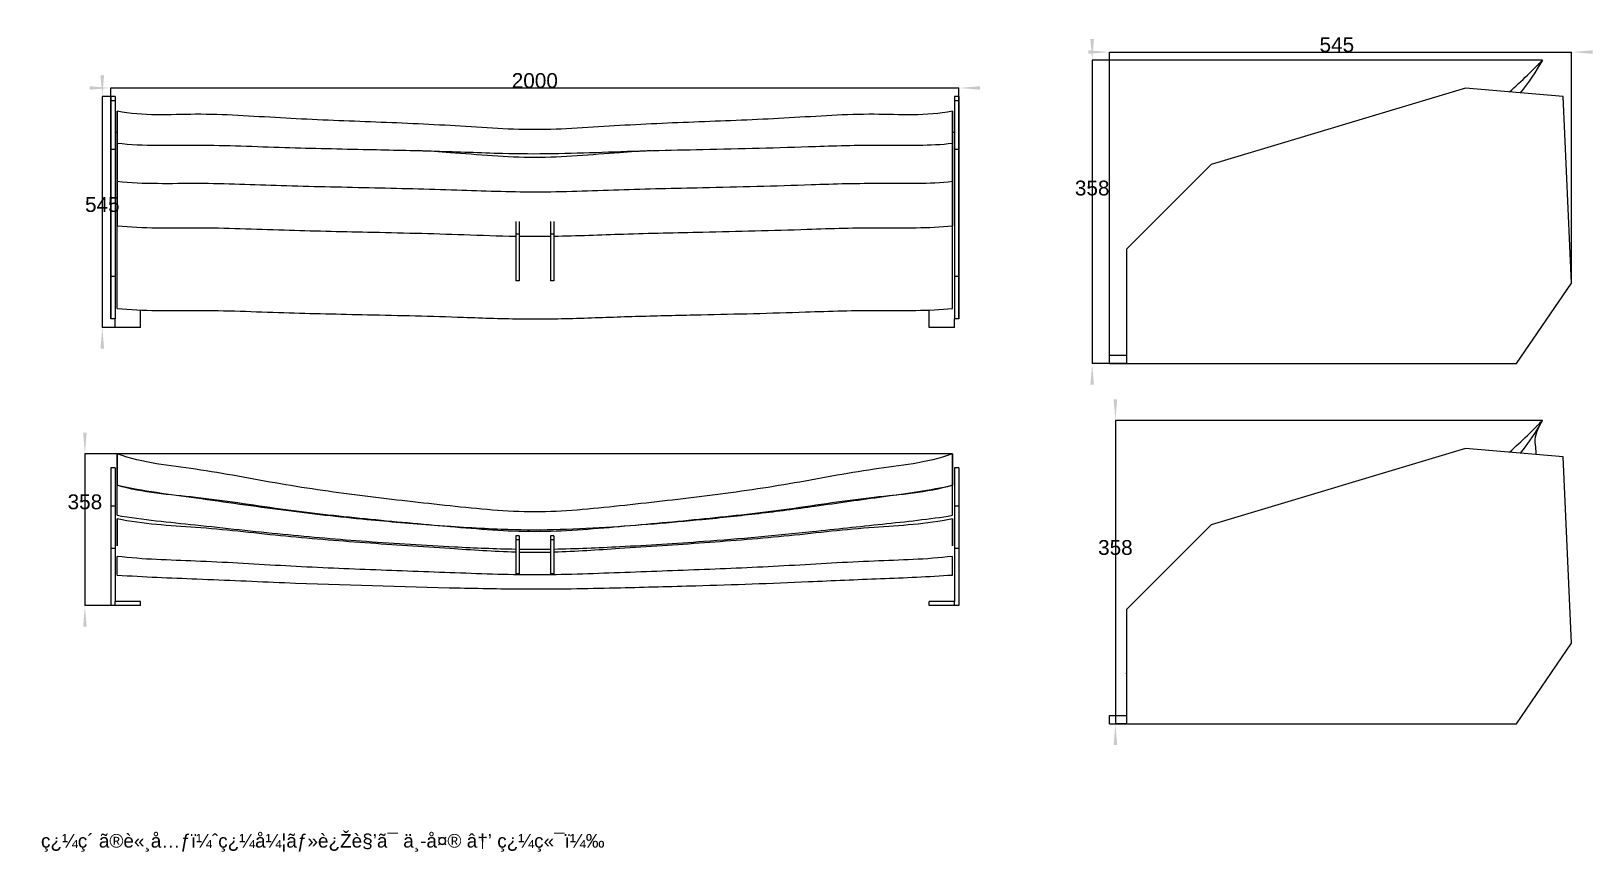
# Model space of a CAD drawing. Header units: millimetres. Extents: x 21 to 390, y 74 to 268.
import ezdxf
from ezdxf.enums import TextEntityAlignment as Align

# ---------------------------------------------------------------- set-up
doc = ezdxf.new("R2010")
doc.units = ezdxf.units.MM
doc.layers.get('0').update_dxf_attribs({"linetype": 'CONTINUOUS'})
for name, color, linetype in [('DimExtent', 7, 'CONTINUOUS'), ('DimExtent092', 7, 'CONTINUOUS'), ('DimExtent093', 7, 'CONTINUOUS'), ('DimExtent094', 7, 'CONTINUOUS'), ('DimExtent095', 7, 'CONTINUOUS'), ('DimExtent096', 7, 'CONTINUOUS'), ('S03_FrontWing_Front', 7, 'CONTINUOUS'), ('S03_FrontWing_SecB', 7, 'CONTINUOUS'), ('S03_FrontWing_Side', 7, 'CONTINUOUS'), ('S03_FrontWing_Tab', 7, 'CONTINUOUS'), ('S03_FrontWing_Top', 7, 'CONTINUOUS')]:
    doc.layers.add(name, color=color, linetype=linetype)
doc.styles.get("Standard").update_dxf_attribs({"font": 'arial.ttf'})
doc.dimstyles.get("Standard").update_dxf_attribs({"dimscale": 0, "dimtxt": 2.5, "dimasz": 2.5, "dimexe": 1.25, "dimexo": 0.625, "dimtad": 1, "dimtxsty": 'STANDARD', "dimcen": 2.5, "dimazin": 3, "dimtfac": 1, "dimtmove": 0, "dimatfit": 3})

msp = doc.modelspace()

# ---------------------------------------------------------------- texts
at = {"layer": 'S03_FrontWing_Tab'}
msp.add_text('ç¿¼ç´\xa0ã®è«¸å…ƒï¼ˆç¿¼å¼¦ãƒ»è¿Žè§’ã¯ ä¸\xadå¤® â†’ ç¿¼ç«¯ï¼‰', height=3.2, dxfattribs=at).set_placement((90, 75), align=Align.CENTER)

# ---------------------------------------------------------------- blocks, each defined once
blk = doc.blocks.new('*DimExtent')
at = {"color": 0}
for points in [[(35, 254.667), (35, 253.833), (40, 254.25)], [(245, 254.667), (245, 253.833), (240, 254.25)]]:
    blk.add_solid(points, dxfattribs=at)
at = {"layer": 'DimExtent'}
for p, q in [((40, 199.75), (40, 254.25)), ((40, 254.25), (240, 254.25)), ((240, 199.75), (240, 254.25))]:
    blk.add_line(p, q, dxfattribs=at)
blk.add_text('2000', height=3.5, dxfattribs=at).set_placement((140, 254.25), align=Align.CENTER)
blk = doc.blocks.new('*DimExtent092')
at = {"color": 0}
for points in [[(37.5833, 257.25), (38.4167, 257.25), (38, 252.25)], [(37.5833, 192.75), (38.4167, 192.75), (38, 197.75)]]:
    blk.add_solid(points, dxfattribs=at)
at = {"layer": 'DimExtent092'}
for p, q in [((41, 252.25), (38, 252.25)), ((38, 252.25), (38, 197.75)), ((41, 197.75), (38, 197.75))]:
    blk.add_line(p, q, dxfattribs=at)
blk.add_text('545', height=3.5, dxfattribs=at).set_placement((38, 225), align=Align.CENTER)
blk = doc.blocks.new('*DimExtent093')
at = {"color": 0}
for points in [[(33.475, 172.896), (34.3083, 172.896), (33.8916, 167.896)], [(33.475, 127.102), (34.3083, 127.102), (33.8916, 132.102)]]:
    blk.add_solid(points, dxfattribs=at)
at = {"layer": 'DimExtent093'}
for p, q in [((238.5, 167.896), (33.8916, 167.896)), ((33.8916, 167.896), (33.8916, 132.102)), ((41, 132.102), (33.8916, 132.102))]:
    blk.add_line(p, q, dxfattribs=at)
blk.add_text('358', height=3.5, dxfattribs=at).set_placement((33.8916, 154.845), align=Align.CENTER)
blk = doc.blocks.new('*DimExtent094')
at = {"color": 0}
for points in [[(270.5, 263.134), (270.5, 262.301), (275.5, 262.718)], [(389.5, 263.134), (389.5, 262.301), (384.5, 262.718)]]:
    blk.add_solid(points, dxfattribs=at)
at = {"layer": 'DimExtent094'}
for p, q in [((275.5, 189.203), (275.5, 262.718)), ((275.5, 262.718), (384.5, 262.718)), ((384.5, 208.203), (384.5, 262.718))]:
    blk.add_line(p, q, dxfattribs=at)
blk.add_text('545', height=3.5, dxfattribs=at).set_placement((329.141, 262.718), align=Align.CENTER)
blk = doc.blocks.new('*DimExtent095')
at = {"color": 0}
for points in [[(271.031, 265.791), (271.864, 265.791), (271.447, 260.791)], [(271.031, 184.203), (271.864, 184.203), (271.447, 189.203)]]:
    blk.add_solid(points, dxfattribs=at)
at = {"layer": 'DimExtent095'}
for p, q in [((377.606, 260.791), (271.447, 260.791)), ((271.447, 260.791), (271.447, 189.203)), ((279.5, 189.203), (271.447, 189.203))]:
    blk.add_line(p, q, dxfattribs=at)
blk.add_text('358', height=3.5, dxfattribs=at).set_placement((271.447, 228.889), align=Align.CENTER)
blk = doc.blocks.new('*DimExtent096')
at = {"color": 0}
for points in [[(276.504, 180.791), (277.337, 180.791), (276.92, 175.791)], [(276.504, 99.2034), (277.337, 99.2034), (276.92, 104.203)]]:
    blk.add_solid(points, dxfattribs=at)
at = {"layer": 'DimExtent096'}
for p, q in [((377.606, 175.791), (276.92, 175.791)), ((276.92, 175.791), (276.92, 104.203)), ((279.5, 104.203), (276.92, 104.203))]:
    blk.add_line(p, q, dxfattribs=at)
blk.add_text('358', height=3.5, dxfattribs=at).set_placement((276.92, 144.069), align=Align.CENTER)

# ---------------------------------------------------------------- dimensions: what is measured, and where the dimension line sits
at = {"layer": 'DimExtent'}
dim = msp.add_linear_dim(base=(140, 254.25), p1=(40, 199.75), p2=(240, 199.75), text='2000', dimstyle='STANDARD', dxfattribs=at)
dim.commit()
dim.dimension.update_dxf_attribs({"geometry": '*DimExtent', "text_midpoint": (140, 259.25)})
at = {"layer": 'DimExtent092'}
dim = msp.add_linear_dim(base=(38, 225), p1=(41, 252.25), p2=(41, 197.75), angle=90, text='545', dimstyle='STANDARD', dxfattribs=at)
dim.commit()
dim.dimension.update_dxf_attribs({"geometry": '*DimExtent092', "text_midpoint": (33, 225)})
at = {"layer": 'DimExtent093'}
dim = msp.add_linear_dim(base=(33.892, 154.845), p1=(238.5, 167.896), p2=(41, 132.102), angle=90, text='358', dimstyle='STANDARD', dxfattribs=at)
dim.commit()
dim.dimension.update_dxf_attribs({"geometry": '*DimExtent093', "text_midpoint": (33, 149.925)})
at = {"layer": 'DimExtent094'}
dim = msp.add_linear_dim(base=(329.141, 262.718), p1=(275.5, 189.203), p2=(384.5, 208.203), text='545', dimstyle='STANDARD', dxfattribs=at)
dim.commit()
dim.dimension.update_dxf_attribs({"geometry": '*DimExtent094', "text_midpoint": (330, 267.643)})
at = {"layer": 'DimExtent095'}
dim = msp.add_linear_dim(base=(271.447, 228.889), p1=(377.606, 260.791), p2=(279.5, 189.203), angle=90, text='358', dimstyle='STANDARD', dxfattribs=at)
dim.commit()
dim.dimension.update_dxf_attribs({"geometry": '*DimExtent095', "text_midpoint": (268.5, 224.85)})
at = {"layer": 'DimExtent096'}
dim = msp.add_linear_dim(base=(276.92, 144.069), p1=(377.606, 175.791), p2=(279.5, 104.203), angle=90, text='358', dimstyle='STANDARD', dxfattribs=at)
dim.commit()
dim.dimension.update_dxf_attribs({"geometry": '*DimExtent096', "text_midpoint": (273.973, 140.03)})

# ---------------------------------------------------------------- linework, layer by layer
at = {"layer": 'S03_FrontWing_Front'}
for p, q in [((40, 164.602), (40, 155.602)), ((41, 164.602), (40, 164.602)), ((41, 164.602), (41, 155.602)), ((239, 164.602), (239, 155.602)), ((240, 164.602), (239, 164.602)), ((240, 164.602), (240, 155.602)), ((40, 155.602), (40, 145.602)), ((41, 155.602), (40, 155.602)), ((41, 155.602), (41, 145.602)), ((239, 155.602), (239, 145.602)), ((240, 155.602), (239, 155.602)), ((240, 155.602), (240, 145.602)), ((136.3, 148.602), (135.5, 148.602)), ((135.5, 148.602), (135.5, 147.602)), ((136.3, 147.602), (135.5, 147.602)), ((135.5, 147.602), (135.5, 139.602)), ((136.3, 148.602), (136.3, 147.602)), ((136.3, 147.602), (136.3, 139.602)), ((144.5, 148.602), (143.7, 148.602)), ((143.7, 148.602), (143.7, 147.602)), ((144.5, 147.602), (143.7, 147.602)), ((143.7, 147.602), (143.7, 139.602)), ((144.5, 148.602), (144.5, 147.602)), ((144.5, 147.602), (144.5, 139.602)), ((41, 145.602), (40, 145.602)), ((40, 145.602), (40, 132.102)), ((41, 145.602), (41, 133.102)), ((240, 145.602), (239, 145.602)), ((239, 145.602), (239, 133.102)), ((240, 145.602), (240, 132.102)), ((136.3, 139.602), (135.5, 139.602)), ((144.5, 139.602), (143.7, 139.602)), ((41, 132.102), (41, 133.102)), ((47, 133.102), (41, 133.102)), ((47, 132.102), (47, 133.102)), ((239, 133.102), (233, 133.102)), ((233, 132.102), (233, 133.102)), ((239, 132.102), (239, 133.102)), ((41, 132.102), (40, 132.102)), ((47, 132.102), (41, 132.102)), ((239, 132.102), (233, 132.102)), ((240, 132.102), (239, 132.102))]:
    msp.add_line(p, q, dxfattribs=at)
for points, knots in [([(41.5, 160.512), (41.5, 160.51), (41.5, 160.518), (41.5, 160.538), (41.5, 160.563), (41.5, 160.63), (41.5, 160.7), (41.5, 160.805), (41.5, 160.9), (41.5, 160.983), (41.5, 161.214), (41.5, 161.411), (41.5, 161.606), (41.5, 161.89), (41.5, 162.168), (41.5, 162.442), (41.5, 162.777), (41.5, 163.119), (41.5, 163.467), (41.5, 163.724), (41.5, 163.981), (41.5, 164.238), (41.5, 164.858), (41.5, 165.491), (41.5, 166.135), (41.5, 166.442), (41.5, 166.751), (41.5, 167.063), (41.5, 167.214), (41.5, 167.364), (41.5, 167.515), (41.5, 167.567), (41.5, 167.622), (41.5, 167.68), (41.5, 167.723), (41.5, 167.771), (41.5, 167.799), (41.5, 167.816), (41.5, 167.826), (41.5, 167.871), (41.5, 167.886), (41.5, 167.905), (41.5, 167.896)], [0.49630075, 0.49630075, 0.49630075, 0.49630075, 0.50343536, 0.50343536, 0.50343536, 0.51272287, 0.51272287, 0.51272287, 0.52757521, 0.52757521, 0.52757521, 0.56829596, 0.56829596, 0.56829596, 0.62828789, 0.62828789, 0.62828789, 0.70148041, 0.70148041, 0.70148041, 0.75502513, 0.75502513, 0.75502513, 0.88432873, 0.88432873, 0.88432873, 0.94579106, 0.94579106, 0.94579106, 0.97532551, 0.97532551, 0.97532551, 0.98600349, 0.98600349, 0.98600349, 0.99374176, 0.99374176, 0.99374176, 0.99842977, 0.99842977, 0.99842977, 1, 1, 1, 1]), ([(238.5, 167.896), (232.295, 165.694), (226.164, 165.16), (220, 164.278), (213.361, 163.328), (206.683, 161.974), (200, 160.828), (193.341, 159.686), (186.677, 158.749), (180, 157.913), (173.346, 157.079), (166.68, 156.345), (160, 155.628), (153.342, 154.913), (146.671, 154.216), (140, 154.216), (133.329, 154.216), (126.658, 154.913), (120, 155.628), (113.32, 156.345), (106.654, 157.079), (100, 157.913), (93.323, 158.749), (86.659, 159.686), (80, 160.828), (73.317, 161.974), (66.639, 163.328), (60, 164.278), (53.836, 165.16), (47.705, 165.694), (41.5, 167.896)], [0, 0, 0, 0, 0.0945896, 0.0945896, 0.0945896, 0.1964778, 0.1964778, 0.1964778, 0.2979961, 0.2979961, 0.2979961, 0.3991637, 0.3991637, 0.3991637, 0.5, 0.5, 0.5, 0.6008363, 0.6008363, 0.6008363, 0.7020039, 0.7020039, 0.7020039, 0.8035222, 0.8035222, 0.8035222, 0.9054104, 0.9054104, 0.9054104, 1, 1, 1, 1]), ([(41.5, 167.896), (41.5, 166.34), (41.5, 164.87), (41.5, 163.525), (41.5, 162.805), (41.5, 162.114), (41.5, 161.549), (41.5, 161.279), (41.5, 161.034), (41.5, 160.833), (41.5, 160.734), (41.5, 160.651), (41.5, 160.585), (41.5, 160.546), (41.5, 160.513), (41.5, 160.512)], [0, 0, 0, 0, 0.24862108, 0.24862108, 0.24862108, 0.38223435, 0.38223435, 0.38223435, 0.44596068, 0.44596068, 0.44596068, 0.47688073, 0.47688073, 0.47688073, 0.49630075, 0.49630075, 0.49630075, 0.49630075]), ([(238.5, 160.512), (238.5, 160.51), (238.5, 160.518), (238.5, 160.538), (238.5, 160.563), (238.5, 160.63), (238.5, 160.7), (238.5, 160.805), (238.5, 160.9), (238.5, 160.983), (238.5, 161.214), (238.5, 161.411), (238.5, 161.606), (238.5, 161.89), (238.5, 162.168), (238.5, 162.442), (238.5, 162.777), (238.5, 163.119), (238.5, 163.467), (238.5, 163.724), (238.5, 163.981), (238.5, 164.238), (238.5, 164.858), (238.5, 165.491), (238.5, 166.135), (238.5, 166.442), (238.5, 166.751), (238.5, 167.063), (238.5, 167.214), (238.5, 167.364), (238.5, 167.515), (238.5, 167.567), (238.5, 167.622), (238.5, 167.68), (238.5, 167.723), (238.5, 167.771), (238.5, 167.799), (238.5, 167.816), (238.5, 167.826), (238.5, 167.871), (238.5, 167.886), (238.5, 167.905), (238.5, 167.896)], [0.49630075, 0.49630075, 0.49630075, 0.49630075, 0.50343536, 0.50343536, 0.50343536, 0.51272287, 0.51272287, 0.51272287, 0.52757521, 0.52757521, 0.52757521, 0.56829596, 0.56829596, 0.56829596, 0.62828789, 0.62828789, 0.62828789, 0.70148041, 0.70148041, 0.70148041, 0.75502513, 0.75502513, 0.75502513, 0.88432873, 0.88432873, 0.88432873, 0.94579106, 0.94579106, 0.94579106, 0.97532551, 0.97532551, 0.97532551, 0.98600349, 0.98600349, 0.98600349, 0.99374176, 0.99374176, 0.99374176, 0.99842977, 0.99842977, 0.99842977, 1, 1, 1, 1]), ([(238.5, 167.896), (238.5, 166.34), (238.5, 164.87), (238.5, 163.525), (238.5, 162.805), (238.5, 162.114), (238.5, 161.549), (238.5, 161.279), (238.5, 161.034), (238.5, 160.833), (238.5, 160.734), (238.5, 160.651), (238.5, 160.585), (238.5, 160.546), (238.5, 160.513), (238.5, 160.512)], [0, 0, 0, 0, 0.24862108, 0.24862108, 0.24862108, 0.38223435, 0.38223435, 0.38223435, 0.44596068, 0.44596068, 0.44596068, 0.47688073, 0.47688073, 0.47688073, 0.49630075, 0.49630075, 0.49630075, 0.49630075]), ([(41.5, 160.512), (44.555, 159.846), (47.657, 159.309), (50.766, 158.836), (53.875, 158.362), (56.993, 157.953), (60.109, 157.524), (66.984, 156.579), (73.843, 155.556), (80.722, 154.669), (87.275, 153.823), (93.846, 153.093), (100.424, 152.454), (105.692, 151.939), (110.967, 151.496), (116.244, 151.101), (121.522, 150.71), (126.802, 150.366), (132.091, 150.168), (136.2, 150.011), (140.31, 149.976), (144.421, 150.065), (148.531, 150.152), (152.637, 150.364), (156.737, 150.618), (164.326, 151.102), (171.907, 151.711), (179.48, 152.445), (183.922, 152.874), (188.36, 153.349), (192.792, 153.869), (197.224, 154.392), (201.649, 154.963), (206.067, 155.582), (208.778, 155.959), (211.483, 156.349), (214.192, 156.728), (216.9, 157.108), (219.61, 157.483), (222.322, 157.854), (225.033, 158.228), (227.745, 158.604), (230.447, 159.027), (233.148, 159.45), (235.839, 159.919), (238.5, 160.512)], [0, 0, 0, 0, 0.0628718, 0.0628718, 0.0628718, 0.1257437, 0.1257437, 0.1257437, 0.2514874, 0.2514874, 0.2514874, 0.3712816, 0.3712816, 0.3712816, 0.4341534, 0.4341534, 0.4341534, 0.4970253, 0.4970253, 0.4970253, 0.5598971, 0.5598971, 0.5598971, 0.6227689, 0.6227689, 0.6227689, 0.7485126, 0.7485126, 0.7485126, 0.8113845, 0.8113845, 0.8113845, 0.8742563, 0.8742563, 0.8742563, 0.9056922, 0.9056922, 0.9056922, 0.9371282, 0.9371282, 0.9371282, 0.9685641, 0.9685641, 0.9685641, 1, 1, 1, 1]), ([(41.5, 153.408), (41.5, 153.406), (41.5, 153.417), (41.5, 153.44), (41.5, 153.451), (41.5, 153.472), (41.5, 153.504), (41.5, 153.552), (41.5, 153.643), (41.5, 153.725), (41.5, 153.778), (41.5, 153.826), (41.5, 153.869), (41.5, 154.094), (41.5, 154.252), (41.5, 154.411), (41.5, 154.764), (41.5, 155.071), (41.5, 155.388), (41.5, 155.69), (41.5, 156.001), (41.5, 156.322), (41.5, 156.558), (41.5, 156.796), (41.5, 157.035), (41.5, 157.61), (41.5, 158.202), (41.5, 158.81), (41.5, 159.1), (41.5, 159.394), (41.5, 159.693), (41.5, 159.834), (41.5, 159.982), (41.5, 160.125), (41.5, 160.175), (41.5, 160.227), (41.5, 160.283), (41.5, 160.325), (41.5, 160.371), (41.5, 160.398), (41.5, 160.414), (41.5, 160.423), (41.5, 160.467), (41.5, 160.482), (41.5, 160.501), (41.5, 160.491)], [0.4850741, 0.4850741, 0.4850741, 0.4850741, 0.49713537, 0.49713537, 0.49713537, 0.50343536, 0.50343536, 0.50343536, 0.51272287, 0.51272287, 0.51272287, 0.51896923, 0.51896923, 0.51896923, 0.55232964, 0.55232964, 0.55232964, 0.62828789, 0.62828789, 0.62828789, 0.70148041, 0.70148041, 0.70148041, 0.75502513, 0.75502513, 0.75502513, 0.88432873, 0.88432873, 0.88432873, 0.94579106, 0.94579106, 0.94579106, 0.97532551, 0.97532551, 0.97532551, 0.98600349, 0.98600349, 0.98600349, 0.99374176, 0.99374176, 0.99374176, 0.99842977, 0.99842977, 0.99842977, 1, 1, 1, 1]), ([(238.5, 160.491), (232.298, 158.697), (226.162, 158.308), (220, 157.622), (213.353, 156.882), (206.678, 155.796), (200, 154.88), (193.337, 153.965), (186.673, 153.22), (180, 152.553), (173.341, 151.887), (166.675, 151.299), (160, 150.714), (153.339, 150.129), (146.669, 149.547), (140, 149.547), (133.331, 149.547), (126.661, 150.129), (120, 150.714), (113.325, 151.299), (106.659, 151.887), (100, 152.553), (93.327, 153.22), (86.663, 153.965), (80, 154.88), (73.322, 155.796), (66.647, 156.882), (60, 157.622), (53.838, 158.308), (47.702, 158.697), (41.5, 160.491)], [0, 0, 0, 0, 0.0943196, 0.0943196, 0.0943196, 0.1960629, 0.1960629, 0.1960629, 0.2975832, 0.2975832, 0.2975832, 0.398892, 0.398892, 0.398892, 0.5, 0.5, 0.5, 0.601108, 0.601108, 0.601108, 0.7024168, 0.7024168, 0.7024168, 0.8039371, 0.8039371, 0.8039371, 0.9056804, 0.9056804, 0.9056804, 1, 1, 1, 1]), ([(238.5, 153.408), (238.5, 153.406), (238.5, 153.417), (238.5, 153.44), (238.5, 153.451), (238.5, 153.472), (238.5, 153.504), (238.5, 153.552), (238.5, 153.643), (238.5, 153.725), (238.5, 153.778), (238.5, 153.826), (238.5, 153.869), (238.5, 154.094), (238.5, 154.252), (238.5, 154.411), (238.5, 154.764), (238.5, 155.071), (238.5, 155.388), (238.5, 155.69), (238.5, 156.001), (238.5, 156.322), (238.5, 156.558), (238.5, 156.796), (238.5, 157.035), (238.5, 157.61), (238.5, 158.202), (238.5, 158.81), (238.5, 159.1), (238.5, 159.394), (238.5, 159.693), (238.5, 159.834), (238.5, 159.982), (238.5, 160.125), (238.5, 160.175), (238.5, 160.227), (238.5, 160.283), (238.5, 160.325), (238.5, 160.371), (238.5, 160.398), (238.5, 160.414), (238.5, 160.423), (238.5, 160.467), (238.5, 160.482), (238.5, 160.501), (238.5, 160.491)], [0.4850741, 0.4850741, 0.4850741, 0.4850741, 0.49713537, 0.49713537, 0.49713537, 0.50343536, 0.50343536, 0.50343536, 0.51272287, 0.51272287, 0.51272287, 0.51896923, 0.51896923, 0.51896923, 0.55232964, 0.55232964, 0.55232964, 0.62828789, 0.62828789, 0.62828789, 0.70148041, 0.70148041, 0.70148041, 0.75502513, 0.75502513, 0.75502513, 0.88432873, 0.88432873, 0.88432873, 0.94579106, 0.94579106, 0.94579106, 0.97532551, 0.97532551, 0.97532551, 0.98600349, 0.98600349, 0.98600349, 0.99374176, 0.99374176, 0.99374176, 0.99842977, 0.99842977, 0.99842977, 1, 1, 1, 1]), ([(41.5, 153.408), (44.545, 152.907), (47.624, 152.501), (50.707, 152.142), (53.791, 151.783), (56.879, 151.471), (59.966, 151.147), (66.85, 150.425), (73.723, 149.646), (80.607, 148.969), (87.167, 148.327), (93.734, 147.764), (100.309, 147.281), (107.215, 146.77), (114.125, 146.338), (121.039, 145.985), (125.856, 145.74), (130.675, 145.54), (135.5, 145.458)], [0, 0, 0, 0, 0.05551358, 0.05551358, 0.05551358, 0.11102716, 0.11102716, 0.11102716, 0.22205433, 0.22205433, 0.22205433, 0.32781931, 0.32781931, 0.32781931, 0.43892284, 0.43892284, 0.43892284, 0.52230456, 0.52230456, 0.52230456, 0.52230456]), ([(41.5, 152.595), (41.5, 150.893), (41.5, 149.399), (41.5, 148.167), (41.5, 147.893), (41.5, 147.635), (41.5, 147.394), (41.5, 147.053), (41.5, 146.775), (41.5, 146.56), (41.5, 146.388), (41.5, 146.262), (41.5, 146.213), (41.5, 146.189), (41.5, 146.184), (41.5, 146.214), (41.5, 146.236), (41.5, 146.269), (41.5, 146.356), (41.5, 146.381), (41.5, 146.419), (41.5, 146.467), (41.5, 146.541), (41.5, 146.658), (41.5, 146.75), (41.5, 146.894), (41.5, 146.983), (41.5, 147.069), (41.5, 147.292), (41.5, 147.446), (41.5, 147.6), (41.5, 147.821), (41.5, 148.018), (41.5, 148.221), (41.5, 148.464), (41.5, 148.719), (41.5, 148.987), (41.5, 149.186), (41.5, 149.386), (41.5, 149.588), (41.5, 150.073), (41.5, 150.58), (41.5, 151.11), (41.5, 151.362), (41.5, 151.621), (41.5, 151.885), (41.5, 152.012), (41.5, 152.14), (41.5, 152.269), (41.5, 152.313), (41.5, 152.36), (41.5, 152.41), (41.5, 152.447), (41.5, 152.489), (41.5, 152.512), (41.5, 152.526), (41.5, 152.533), (41.5, 152.575), (41.5, 152.588), (41.5, 152.606), (41.5, 152.595)], [0, 0, 0, 0, 0.2486211, 0.2486211, 0.2486211, 0.3039129, 0.3039129, 0.3039129, 0.3822343, 0.3822343, 0.3822343, 0.4459607, 0.4459607, 0.4459607, 0.4768807, 0.4768807, 0.4768807, 0.4971354, 0.4971354, 0.4971354, 0.5034354, 0.5034354, 0.5034354, 0.5127229, 0.5127229, 0.5127229, 0.5275752, 0.5275752, 0.5275752, 0.568296, 0.568296, 0.568296, 0.6282879, 0.6282879, 0.6282879, 0.7014804, 0.7014804, 0.7014804, 0.7550251, 0.7550251, 0.7550251, 0.8843287, 0.8843287, 0.8843287, 0.9457911, 0.9457911, 0.9457911, 0.9753255, 0.9753255, 0.9753255, 0.9860035, 0.9860035, 0.9860035, 0.9937418, 0.9937418, 0.9937418, 0.9984298, 0.9984298, 0.9984298, 1, 1, 1, 1]), ([(135.5, 144.699), (130.332, 144.843), (125.165, 145.202), (120, 145.548), (113.33, 145.996), (106.663, 146.424), (100, 146.905), (93.331, 147.387), (86.666, 147.921), (80, 148.588), (73.327, 149.255), (66.653, 150.055), (60, 150.552), (53.84, 151.013), (47.699, 151.215), (41.5, 152.595)], [0.52279778, 0.52279778, 0.52279778, 0.52279778, 0.60133972, 0.60133972, 0.60133972, 0.70276893, 0.70276893, 0.70276893, 0.804291, 0.804291, 0.804291, 0.90591082, 0.90591082, 0.90591082, 1, 1, 1, 1]), ([(144.5, 145.458), (149.699, 145.546), (154.891, 145.772), (160.081, 146.043), (166.665, 146.387), (173.245, 146.803), (179.822, 147.291), (188.37, 147.922), (196.909, 148.681), (205.429, 149.585), (208.19, 149.875), (210.948, 150.177), (213.707, 150.473), (216.466, 150.768), (219.227, 151.06), (221.989, 151.35), (224.751, 151.641), (227.514, 151.933), (230.269, 152.26), (233.025, 152.587), (235.773, 152.95), (238.5, 153.408)], [0.57414328, 0.57414328, 0.57414328, 0.57414328, 0.6639862, 0.6639862, 0.6639862, 0.77794567, 0.77794567, 0.77794567, 0.88897284, 0.88897284, 0.88897284, 0.91672963, 0.91672963, 0.91672963, 0.94448642, 0.94448642, 0.94448642, 0.97224321, 0.97224321, 0.97224321, 1, 1, 1, 1]), ([(238.5, 152.595), (232.301, 151.215), (226.16, 151.013), (220, 150.552), (213.347, 150.055), (206.673, 149.255), (200, 148.588), (193.334, 147.921), (186.669, 147.387), (180, 146.905), (173.337, 146.424), (166.67, 145.996), (160, 145.548), (154.835, 145.202), (149.668, 144.843), (144.5, 144.699)], [0, 0, 0, 0, 0.09408918, 0.09408918, 0.09408918, 0.195709, 0.195709, 0.195709, 0.29723107, 0.29723107, 0.29723107, 0.39866028, 0.39866028, 0.39866028, 0.47720222, 0.47720222, 0.47720222, 0.47720222]), ([(238.5, 152.595), (238.5, 150.893), (238.5, 149.399), (238.5, 148.167), (238.5, 147.893), (238.5, 147.635), (238.5, 147.394), (238.5, 147.053), (238.5, 146.775), (238.5, 146.56), (238.5, 146.388), (238.5, 146.262), (238.5, 146.213), (238.5, 146.189), (238.5, 146.184), (238.5, 146.214), (238.5, 146.236), (238.5, 146.269), (238.5, 146.356), (238.5, 146.381), (238.5, 146.419), (238.5, 146.467), (238.5, 146.541), (238.5, 146.658), (238.5, 146.75), (238.5, 146.894), (238.5, 146.983), (238.5, 147.069), (238.5, 147.292), (238.5, 147.446), (238.5, 147.6), (238.5, 147.821), (238.5, 148.018), (238.5, 148.221), (238.5, 148.464), (238.5, 148.719), (238.5, 148.987), (238.5, 149.186), (238.5, 149.386), (238.5, 149.588), (238.5, 150.073), (238.5, 150.58), (238.5, 151.11), (238.5, 151.362), (238.5, 151.621), (238.5, 151.885), (238.5, 152.012), (238.5, 152.14), (238.5, 152.269), (238.5, 152.313), (238.5, 152.36), (238.5, 152.41), (238.5, 152.447), (238.5, 152.489), (238.5, 152.512), (238.5, 152.526), (238.5, 152.533), (238.5, 152.575), (238.5, 152.588), (238.5, 152.606), (238.5, 152.595)], [0, 0, 0, 0, 0.2486211, 0.2486211, 0.2486211, 0.3039129, 0.3039129, 0.3039129, 0.3822343, 0.3822343, 0.3822343, 0.4459607, 0.4459607, 0.4459607, 0.4768807, 0.4768807, 0.4768807, 0.4971354, 0.4971354, 0.4971354, 0.5034354, 0.5034354, 0.5034354, 0.5127229, 0.5127229, 0.5127229, 0.5275752, 0.5275752, 0.5275752, 0.568296, 0.568296, 0.568296, 0.6282879, 0.6282879, 0.6282879, 0.7014804, 0.7014804, 0.7014804, 0.7550251, 0.7550251, 0.7550251, 0.8843287, 0.8843287, 0.8843287, 0.9457911, 0.9457911, 0.9457911, 0.9753255, 0.9753255, 0.9753255, 0.9860035, 0.9860035, 0.9860035, 0.9937418, 0.9937418, 0.9937418, 0.9984298, 0.9984298, 0.9984298, 1, 1, 1, 1]), ([(41.5, 139.324), (41.5, 139.326), (41.5, 139.428), (41.5, 139.698), (41.5, 139.808), (41.5, 139.945), (41.5, 140.136), (41.5, 140.263), (41.5, 140.409), (41.5, 140.627), (41.5, 140.693), (41.5, 140.774), (41.5, 140.869), (41.5, 140.943), (41.5, 141.021), (41.5, 141.102), (41.5, 141.181), (41.5, 141.251), (41.5, 141.312), (41.5, 141.388), (41.5, 141.447), (41.5, 141.489), (41.5, 141.627), (41.5, 141.693), (41.5, 141.749), (41.5, 141.828), (41.5, 141.871), (41.5, 141.905), (41.5, 141.945), (41.5, 141.976), (41.5, 141.996), (41.5, 142.038), (41.5, 142.073), (41.5, 142.133), (41.5, 142.199), (41.5, 142.306), (41.5, 142.4), (41.5, 142.499), (41.5, 142.611), (41.5, 142.735), (41.5, 142.879), (41.5, 143.045), (41.5, 143.233), (41.5, 143.303), (41.5, 143.377), (41.5, 143.453), (41.5, 143.51), (41.5, 143.556), (41.5, 143.617), (41.5, 143.64), (41.5, 143.658), (41.5, 143.671), (41.5, 143.676), (41.5, 143.676), (41.5, 143.704), (41.5, 143.713), (41.5, 143.725), (41.5, 143.715)], [0.3690981, 0.3690981, 0.3690981, 0.3690981, 0.44596068, 0.44596068, 0.44596068, 0.47688073, 0.47688073, 0.47688073, 0.49713537, 0.49713537, 0.49713537, 0.50343536, 0.50343536, 0.50343536, 0.50808049, 0.50808049, 0.50808049, 0.51272287, 0.51272287, 0.51272287, 0.51896923, 0.51896923, 0.51896923, 0.53871027, 0.53871027, 0.53871027, 0.56829596, 0.56829596, 0.56829596, 0.60649789, 0.60649789, 0.60649789, 0.67603413, 0.67603413, 0.67603413, 0.75502513, 0.75502513, 0.75502513, 0.83507558, 0.83507558, 0.83507558, 0.92734318, 0.92734318, 0.92734318, 0.96185875, 0.96185875, 0.96185875, 0.98600349, 0.98600349, 0.98600349, 0.99374176, 0.99374176, 0.99374176, 0.99842977, 0.99842977, 0.99842977, 1, 1, 1, 1]), ([(238.5, 143.715), (232.302, 142.97), (226.159, 142.856), (220, 142.603), (213.344, 142.33), (206.67, 141.895), (200, 141.53), (193.332, 141.165), (186.667, 140.871), (180, 140.606), (173.335, 140.341), (166.668, 140.105), (160, 139.859), (153.334, 139.613), (146.667, 139.358), (140, 139.358), (133.333, 139.358), (126.666, 139.613), (120, 139.859), (113.332, 140.105), (106.665, 140.341), (100, 140.606), (93.333, 140.871), (86.668, 141.165), (80, 141.53), (73.33, 141.895), (66.656, 142.33), (60, 142.603), (53.841, 142.856), (47.698, 142.97), (41.5, 143.715)], [0, 0, 0, 0, 0.0939679, 0.0939679, 0.0939679, 0.1955228, 0.1955228, 0.1955228, 0.2970458, 0.2970458, 0.2970458, 0.398538, 0.398538, 0.398538, 0.5, 0.5, 0.5, 0.601462, 0.601462, 0.601462, 0.7029542, 0.7029542, 0.7029542, 0.8044772, 0.8044772, 0.8044772, 0.9060321, 0.9060321, 0.9060321, 1, 1, 1, 1]), ([(238.5, 139.324), (238.5, 139.326), (238.5, 139.428), (238.5, 139.698), (238.5, 139.808), (238.5, 139.945), (238.5, 140.136), (238.5, 140.263), (238.5, 140.409), (238.5, 140.627), (238.5, 140.693), (238.5, 140.774), (238.5, 140.869), (238.5, 140.943), (238.5, 141.021), (238.5, 141.102), (238.5, 141.181), (238.5, 141.251), (238.5, 141.312), (238.5, 141.388), (238.5, 141.447), (238.5, 141.489), (238.5, 141.627), (238.5, 141.693), (238.5, 141.749), (238.5, 141.828), (238.5, 141.871), (238.5, 141.905), (238.5, 141.945), (238.5, 141.976), (238.5, 141.996), (238.5, 142.038), (238.5, 142.073), (238.5, 142.133), (238.5, 142.199), (238.5, 142.306), (238.5, 142.4), (238.5, 142.499), (238.5, 142.611), (238.5, 142.735), (238.5, 142.879), (238.5, 143.045), (238.5, 143.233), (238.5, 143.303), (238.5, 143.377), (238.5, 143.453), (238.5, 143.51), (238.5, 143.556), (238.5, 143.617), (238.5, 143.64), (238.5, 143.658), (238.5, 143.671), (238.5, 143.676), (238.5, 143.676), (238.5, 143.704), (238.5, 143.713), (238.5, 143.725), (238.5, 143.715)], [0.3690981, 0.3690981, 0.3690981, 0.3690981, 0.44596068, 0.44596068, 0.44596068, 0.47688073, 0.47688073, 0.47688073, 0.49713537, 0.49713537, 0.49713537, 0.50343536, 0.50343536, 0.50343536, 0.50808049, 0.50808049, 0.50808049, 0.51272287, 0.51272287, 0.51272287, 0.51896923, 0.51896923, 0.51896923, 0.53871027, 0.53871027, 0.53871027, 0.56829596, 0.56829596, 0.56829596, 0.60649789, 0.60649789, 0.60649789, 0.67603413, 0.67603413, 0.67603413, 0.75502513, 0.75502513, 0.75502513, 0.83507558, 0.83507558, 0.83507558, 0.92734318, 0.92734318, 0.92734318, 0.96185875, 0.96185875, 0.96185875, 0.98600349, 0.98600349, 0.98600349, 0.99374176, 0.99374176, 0.99374176, 0.99842977, 0.99842977, 0.99842977, 1, 1, 1, 1]), ([(41.5, 139.324), (47.753, 138.867), (54.042, 138.66), (60.317, 138.41), (67.213, 138.134), (74.104, 137.808), (80.997, 137.531), (94.784, 136.978), (108.581, 136.59), (122.375, 136.274), (128.093, 136.145), (133.812, 136.04), (139.533, 136.034), (146.435, 136.027), (153.334, 136.172), (160.231, 136.335), (166.143, 136.473), (172.055, 136.629), (177.967, 136.804), (186.835, 137.066), (195.701, 137.378), (204.564, 137.763), (207.393, 137.88), (210.221, 138.012), (213.05, 138.134), (215.878, 138.256), (218.708, 138.372), (221.538, 138.482), (227.197, 138.707), (232.861, 138.91), (238.5, 139.324)], [0, 0, 0, 0, 0.1048787, 0.1048787, 0.1048787, 0.2200623, 0.2200623, 0.2200623, 0.4504165, 0.4504165, 0.4504165, 0.5552952, 0.5552952, 0.5552952, 0.6818146, 0.6818146, 0.6818146, 0.7902426, 0.7902426, 0.7902426, 0.8951213, 0.8951213, 0.8951213, 0.921341, 0.921341, 0.921341, 0.9475606, 0.9475606, 0.9475606, 1, 1, 1, 1])]:
    msp.add_open_spline(points, degree=3, knots=knots, dxfattribs=at)
for points in [[(136.3, 145.445), (140, 145.392), (143.7, 145.445)], [(143.7, 144.679), (140, 144.589), (136.3, 144.679)]]:
    msp.add_open_spline(points, degree=2, dxfattribs=at)
at = {"layer": 'S03_FrontWing_SecB'}
for p, q in [((359.5, 169.203), (299.5, 151.203)), ((382.5, 167.203), (359.5, 169.203)), ((384.5, 123.203), (382.5, 167.203)), ((299.5, 151.203), (279.5, 131.203)), ((279.5, 131.203), (279.5, 104.203)), ((371.5, 104.203), (384.5, 123.203)), ((275.5, 106.203), (279.5, 106.203)), ((275.5, 104.203), (275.5, 106.203)), ((275.5, 104.203), (279.5, 104.203)), ((279.5, 104.203), (371.5, 104.203))]:
    msp.add_line(p, q, dxfattribs=at)
for points, knots in [([(369.846, 168.304), (371.283, 169.603), (372.705, 170.921), (374.096, 172.27), (374.728, 172.883), (375.355, 173.502), (375.975, 174.127), (376.137, 174.289), (376.299, 174.453), (376.461, 174.618), (376.598, 174.757), (376.734, 174.895), (376.867, 175.031), (376.972, 175.137), (377.073, 175.24), (377.187, 175.359), (377.27, 175.446), (377.359, 175.541), (377.419, 175.598), (377.456, 175.632), (377.482, 175.653), (377.559, 175.743), (377.585, 175.773), (377.617, 175.811), (377.606, 175.791)], [0.74908698, 0.74908698, 0.74908698, 0.74908698, 0.88432873, 0.88432873, 0.88432873, 0.94579106, 0.94579106, 0.94579106, 0.96185875, 0.96185875, 0.96185875, 0.97532551, 0.97532551, 0.97532551, 0.98600349, 0.98600349, 0.98600349, 0.99374176, 0.99374176, 0.99374176, 0.99842977, 0.99842977, 0.99842977, 1, 1, 1, 1]), ([(377.174, 175.028), (375.995, 172.857), (375.79, 171.59), (375.839, 170.59), (375.875, 169.852), (376.05, 169.26), (376.075, 168.556), (376.083, 168.305), (376.075, 168.041), (376.048, 167.764)], [0.00571892, 0.00571892, 0.00571892, 0.00571892, 0.05687984, 0.05687984, 0.05687984, 0.09458957, 0.09458957, 0.09458957, 0.10804076, 0.10804076, 0.10804076, 0.10804076])]:
    msp.add_open_spline(points, degree=3, knots=knots, dxfattribs=at)
for points, degree in [([(376.789, 174.376), (375.47, 172.175), (373.993, 170.068), (372.365, 168.085)], 3), ([(377.606, 175.791), (377.209, 175.077), (376.789, 174.376)], 2), ([(279.5, 116.192), (279.482, 116.084), (279.5, 115.974)], 2)]:
    msp.add_open_spline(points, degree=degree, dxfattribs=at)
at = {"layer": 'S03_FrontWing_Side'}
for p, q in [((359.5, 254.203), (299.5, 236.203)), ((382.5, 252.203), (359.5, 254.203)), ((384.5, 208.203), (382.5, 252.203)), ((299.5, 236.203), (279.5, 216.203)), ((279.5, 216.203), (279.5, 189.203)), ((371.5, 189.203), (384.5, 208.203)), ((275.5, 191.203), (279.5, 191.203)), ((275.5, 189.203), (275.5, 191.203)), ((275.5, 189.203), (279.5, 189.203)), ((279.5, 189.203), (371.5, 189.203))]:
    msp.add_line(p, q, dxfattribs=at)
msp.add_open_spline([(369.846, 253.304), (371.283, 254.603), (372.705, 255.921), (374.096, 257.27), (374.728, 257.883), (375.355, 258.502), (375.975, 259.127), (376.137, 259.289), (376.299, 259.453), (376.461, 259.618), (376.598, 259.757), (376.734, 259.895), (376.867, 260.031), (376.972, 260.137), (377.073, 260.24), (377.187, 260.359), (377.27, 260.446), (377.359, 260.541), (377.419, 260.598), (377.456, 260.632), (377.482, 260.653), (377.559, 260.743), (377.585, 260.773), (377.617, 260.811), (377.606, 260.791)], degree=3, knots=[0.74908698, 0.74908698, 0.74908698, 0.74908698, 0.88432873, 0.88432873, 0.88432873, 0.94579106, 0.94579106, 0.94579106, 0.96185875, 0.96185875, 0.96185875, 0.97532551, 0.97532551, 0.97532551, 0.98600349, 0.98600349, 0.98600349, 0.99374176, 0.99374176, 0.99374176, 0.99842977, 0.99842977, 0.99842977, 1, 1, 1, 1], dxfattribs=at)
msp.add_open_spline([(369.846, 253.304), (371.283, 254.603), (372.705, 255.921), (374.096, 257.27), (374.728, 257.883), (375.355, 258.502), (375.975, 259.127), (376.137, 259.289), (376.299, 259.453), (376.461, 259.618), (376.598, 259.757), (376.734, 259.895), (376.867, 260.031), (376.972, 260.137), (377.073, 260.24), (377.187, 260.359), (377.27, 260.446), (377.359, 260.541), (377.419, 260.598), (377.456, 260.632), (377.482, 260.653), (377.559, 260.743), (377.585, 260.773), (377.617, 260.811), (377.606, 260.791)], degree=3, knots=[0.74908698, 0.74908698, 0.74908698, 0.74908698, 0.88432873, 0.88432873, 0.88432873, 0.94579106, 0.94579106, 0.94579106, 0.96185875, 0.96185875, 0.96185875, 0.97532551, 0.97532551, 0.97532551, 0.98600349, 0.98600349, 0.98600349, 0.99374176, 0.99374176, 0.99374176, 0.99842977, 0.99842977, 0.99842977, 1, 1, 1, 1], dxfattribs=at)
msp.add_open_spline([(377.606, 260.791), (376.093, 258.074), (374.338, 255.49), (372.365, 253.085)], degree=3, dxfattribs=at)
at = {"layer": 'S03_FrontWing_Top'}
for p, q in [((41, 252.25), (40, 252.25)), ((40, 252.25), (40, 251.25)), ((40, 251.25), (40, 239.75)), ((41, 251.25), (40, 251.25)), ((41, 252.25), (41, 251.25)), ((41, 251.25), (41, 239.75)), ((240, 252.25), (239, 252.25)), ((239, 252.25), (239, 251.25)), ((239, 251.25), (239, 239.75)), ((240, 251.25), (239, 251.25)), ((240, 252.25), (240, 251.25)), ((240, 251.25), (240, 239.75)), ((41.5, 243.75), (41, 243.75)), ((239, 243.75), (238.5, 243.75)), ((40, 239.75), (40, 209.75)), ((41, 239.75), (40, 239.75)), ((41, 239.75), (41, 209.75)), ((239, 239.75), (239, 209.75)), ((240, 239.75), (239, 239.75)), ((240, 239.75), (240, 209.75)), ((135.5, 222.75), (135.5, 219.75)), ((136.3, 222.75), (136.3, 219.75)), ((143.7, 222.75), (143.7, 219.75)), ((144.5, 222.75), (144.5, 219.75)), ((136.3, 219.75), (135.5, 219.75)), ((135.5, 219.75), (135.5, 208.75)), ((136.3, 219.75), (136.3, 208.75)), ((144.5, 219.75), (143.7, 219.75)), ((143.7, 219.75), (143.7, 208.75)), ((144.5, 219.75), (144.5, 208.75)), ((40, 209.75), (40, 199.75)), ((41, 209.75), (40, 209.75)), ((41, 209.75), (41, 199.75)), ((136.3, 208.75), (135.5, 208.75)), ((144.5, 208.75), (143.7, 208.75)), ((239, 209.75), (239, 199.75)), ((240, 209.75), (239, 209.75)), ((240, 209.75), (240, 199.75)), ((41, 199.75), (40, 199.75)), ((41, 197.75), (41, 199.75)), ((47, 197.75), (47, 201.85)), ((233, 197.75), (233, 201.846)), ((240, 199.75), (239, 199.75)), ((239, 197.75), (239, 199.75)), ((47, 197.75), (41, 197.75)), ((239, 197.75), (233, 197.75))]:
    msp.add_line(p, q, dxfattribs=at)
for points, knots in [([(41.5, 241.231), (41.5, 241.234), (41.5, 241.249), (41.5, 241.275), (41.5, 241.304), (41.5, 241.337), (41.5, 241.375), (41.5, 241.424), (41.5, 241.475), (41.5, 241.53), (41.5, 241.676), (41.5, 241.829), (41.5, 241.988), (41.5, 242.311), (41.5, 242.638), (41.5, 242.969), (41.5, 243.373), (41.5, 243.771), (41.5, 244.163), (41.5, 244.448), (41.5, 244.733), (41.5, 245.018), (41.5, 245.705), (41.5, 246.382), (41.5, 247.048), (41.5, 247.364), (41.5, 247.677), (41.5, 247.988), (41.5, 248.137), (41.5, 248.286), (41.5, 248.433), (41.5, 248.485), (41.5, 248.538), (41.5, 248.594), (41.5, 248.638), (41.5, 248.676), (41.5, 248.71), (41.5, 248.728), (41.5, 248.741), (41.5, 248.78), (41.5, 248.793), (41.5, 248.809), (41.5, 248.803)], [0.51178768, 0.51178768, 0.51178768, 0.51178768, 0.51896923, 0.51896923, 0.51896923, 0.52757521, 0.52757521, 0.52757521, 0.53871027, 0.53871027, 0.53871027, 0.56829596, 0.56829596, 0.56829596, 0.62828789, 0.62828789, 0.62828789, 0.70148041, 0.70148041, 0.70148041, 0.75502513, 0.75502513, 0.75502513, 0.88432873, 0.88432873, 0.88432873, 0.94579106, 0.94579106, 0.94579106, 0.97532551, 0.97532551, 0.97532551, 0.98600349, 0.98600349, 0.98600349, 0.99374176, 0.99374176, 0.99374176, 0.99842977, 0.99842977, 0.99842977, 1, 1, 1, 1]), ([(238.5, 248.803), (232.295, 247.504), (226.164, 248.006), (220, 248.038), (213.361, 248.072), (206.683, 247.56), (200, 247.178), (193.341, 246.797), (186.677, 246.544), (180, 246.287), (173.346, 246.03), (166.68, 245.77), (160, 245.365), (153.342, 244.961), (146.671, 244.413), (140, 244.413), (133.329, 244.413), (126.658, 244.961), (120, 245.365), (113.32, 245.77), (106.654, 246.03), (100, 246.287), (93.323, 246.544), (86.659, 246.797), (80, 247.178), (73.317, 247.56), (66.639, 248.072), (60, 248.038), (53.836, 248.006), (47.705, 247.504), (41.5, 248.803)], [0, 0, 0, 0, 0.0945896, 0.0945896, 0.0945896, 0.1964778, 0.1964778, 0.1964778, 0.2979961, 0.2979961, 0.2979961, 0.3991637, 0.3991637, 0.3991637, 0.5, 0.5, 0.5, 0.6008363, 0.6008363, 0.6008363, 0.7020039, 0.7020039, 0.7020039, 0.8035222, 0.8035222, 0.8035222, 0.9054104, 0.9054104, 0.9054104, 1, 1, 1, 1]), ([(41.5, 248.803), (41.5, 247.934), (41.5, 246.915), (41.5, 245.745), (41.5, 245.116), (41.5, 244.444), (41.5, 243.669), (41.5, 243.302), (41.5, 242.913), (41.5, 242.504), (41.5, 242.305), (41.5, 242.099), (41.5, 241.887), (41.5, 241.748), (41.5, 241.606), (41.5, 241.46), (41.5, 241.413), (41.5, 241.369), (41.5, 241.326), (41.5, 241.268), (41.5, 241.228), (41.5, 241.231)], [0, 0, 0, 0, 0.24862108, 0.24862108, 0.24862108, 0.38223435, 0.38223435, 0.38223435, 0.44596068, 0.44596068, 0.44596068, 0.47688073, 0.47688073, 0.47688073, 0.49713537, 0.49713537, 0.49713537, 0.50343536, 0.50343536, 0.50343536, 0.51178768, 0.51178768, 0.51178768, 0.51178768]), ([(238.5, 241.231), (238.5, 241.234), (238.5, 241.249), (238.5, 241.275), (238.5, 241.304), (238.5, 241.337), (238.5, 241.375), (238.5, 241.424), (238.5, 241.475), (238.5, 241.53), (238.5, 241.676), (238.5, 241.829), (238.5, 241.988), (238.5, 242.311), (238.5, 242.638), (238.5, 242.969), (238.5, 243.373), (238.5, 243.771), (238.5, 244.163), (238.5, 244.448), (238.5, 244.733), (238.5, 245.018), (238.5, 245.705), (238.5, 246.382), (238.5, 247.048), (238.5, 247.364), (238.5, 247.677), (238.5, 247.988), (238.5, 248.137), (238.5, 248.286), (238.5, 248.433), (238.5, 248.485), (238.5, 248.538), (238.5, 248.594), (238.5, 248.638), (238.5, 248.676), (238.5, 248.71), (238.5, 248.728), (238.5, 248.741), (238.5, 248.78), (238.5, 248.793), (238.5, 248.809), (238.5, 248.803)], [0.51178768, 0.51178768, 0.51178768, 0.51178768, 0.51896923, 0.51896923, 0.51896923, 0.52757521, 0.52757521, 0.52757521, 0.53871027, 0.53871027, 0.53871027, 0.56829596, 0.56829596, 0.56829596, 0.62828789, 0.62828789, 0.62828789, 0.70148041, 0.70148041, 0.70148041, 0.75502513, 0.75502513, 0.75502513, 0.88432873, 0.88432873, 0.88432873, 0.94579106, 0.94579106, 0.94579106, 0.97532551, 0.97532551, 0.97532551, 0.98600349, 0.98600349, 0.98600349, 0.99374176, 0.99374176, 0.99374176, 0.99842977, 0.99842977, 0.99842977, 1, 1, 1, 1]), ([(238.5, 248.803), (238.5, 247.934), (238.5, 246.915), (238.5, 245.745), (238.5, 245.116), (238.5, 244.444), (238.5, 243.669), (238.5, 243.302), (238.5, 242.913), (238.5, 242.504), (238.5, 242.305), (238.5, 242.099), (238.5, 241.887), (238.5, 241.748), (238.5, 241.606), (238.5, 241.46), (238.5, 241.413), (238.5, 241.369), (238.5, 241.326), (238.5, 241.268), (238.5, 241.228), (238.5, 241.231)], [0, 0, 0, 0, 0.24862108, 0.24862108, 0.24862108, 0.38223435, 0.38223435, 0.38223435, 0.44596068, 0.44596068, 0.44596068, 0.47688073, 0.47688073, 0.47688073, 0.49713537, 0.49713537, 0.49713537, 0.50343536, 0.50343536, 0.50343536, 0.51178768, 0.51178768, 0.51178768, 0.51178768]), ([(41.5, 241.231), (41.5, 239.993), (41.5, 238.669), (41.5, 237.245), (41.5, 236.491), (41.5, 235.694), (41.5, 234.853), (41.5, 234.379), (41.5, 233.892), (41.5, 233.392), (41.5, 233.167), (41.5, 232.941), (41.5, 232.712), (41.5, 232.635), (41.5, 232.558), (41.5, 232.481), (41.5, 232.425), (41.5, 232.373), (41.5, 232.326), (41.5, 232.277), (41.5, 232.24), (41.5, 232.242)], [0.11111868, 0.11111868, 0.11111868, 0.11111868, 0.30391293, 0.30391293, 0.30391293, 0.40548164, 0.40548164, 0.40548164, 0.46271047, 0.46271047, 0.46271047, 0.48835778, 0.48835778, 0.48835778, 0.49713537, 0.49713537, 0.49713537, 0.50343536, 0.50343536, 0.50343536, 0.51003435, 0.51003435, 0.51003435, 0.51003435]), ([(41.5, 232.242), (41.5, 232.243), (41.5, 232.288), (41.5, 232.338), (41.5, 232.387), (41.5, 232.441), (41.5, 232.5), (41.5, 232.666), (41.5, 232.851), (41.5, 233.037), (41.5, 233.449), (41.5, 233.868), (41.5, 234.294), (41.5, 235.041), (41.5, 235.781), (41.5, 236.515), (41.5, 238.105), (41.5, 239.687), (41.5, 241.231)], [0.51003435, 0.51003435, 0.51003435, 0.51003435, 0.51896923, 0.51896923, 0.51896923, 0.52757521, 0.52757521, 0.52757521, 0.55232964, 0.55232964, 0.55232964, 0.60649789, 0.60649789, 0.60649789, 0.70148041, 0.70148041, 0.70148041, 0.90814452, 0.90814452, 0.90814452, 0.90814452]), ([(41.5, 241.231), (44.602, 240.878), (47.752, 240.76), (50.909, 240.734), (54.068, 240.707), (57.234, 240.772), (60.399, 240.764), (67.275, 240.749), (74.134, 240.442), (81.014, 240.228), (87.568, 240.023), (94.138, 239.882), (100.717, 239.739), (105.985, 239.619), (111.26, 239.517), (116.538, 239.356), (121.816, 239.202), (127.096, 238.989), (132.385, 238.849), (136.3, 238.742), (140.215, 238.718), (144.132, 238.777), (148.048, 238.834), (151.959, 238.978), (155.866, 239.109), (163.785, 239.397), (171.699, 239.577), (179.599, 239.746), (184.041, 239.845), (188.48, 239.937), (192.911, 240.054), (197.343, 240.172), (201.768, 240.311), (206.186, 240.47), (208.887, 240.562), (211.582, 240.654), (214.281, 240.703), (216.979, 240.754), (219.68, 240.763), (222.382, 240.753), (225.083, 240.745), (227.786, 240.717), (230.477, 240.757), (233.169, 240.798), (235.85, 240.906), (238.5, 241.231)], [0, 0, 0, 0, 0.0625, 0.0625, 0.0625, 0.125, 0.125, 0.125, 0.25, 0.25, 0.25, 0.375, 0.375, 0.375, 0.4375, 0.4375, 0.4375, 0.5, 0.5, 0.5, 0.5625, 0.5625, 0.5625, 0.625, 0.625, 0.625, 0.75, 0.75, 0.75, 0.8125, 0.8125, 0.8125, 0.875, 0.875, 0.875, 0.90625, 0.90625, 0.90625, 0.9375, 0.9375, 0.9375, 0.96875, 0.96875, 0.96875, 1, 1, 1, 1]), ([(167.404, 239.464), (164.937, 239.323), (162.469, 239.163), (160, 238.983), (153.339, 238.496), (146.669, 237.839), (140, 237.839), (133.331, 237.839), (126.661, 238.496), (120, 238.983), (117.513, 239.164), (115.026, 239.325), (112.541, 239.467)], [0.36141325, 0.36141325, 0.36141325, 0.36141325, 0.39889202, 0.39889202, 0.39889202, 0.5, 0.5, 0.5, 0.60110798, 0.60110798, 0.60110798, 0.638863, 0.638863, 0.638863, 0.638863]), ([(238.5, 241.231), (238.5, 239.993), (238.5, 238.669), (238.5, 237.245), (238.5, 236.491), (238.5, 235.694), (238.5, 234.853), (238.5, 234.379), (238.5, 233.892), (238.5, 233.392), (238.5, 233.167), (238.5, 232.941), (238.5, 232.712), (238.5, 232.635), (238.5, 232.558), (238.5, 232.481), (238.5, 232.425), (238.5, 232.373), (238.5, 232.326), (238.5, 232.277), (238.5, 232.24), (238.5, 232.242)], [0.11111868, 0.11111868, 0.11111868, 0.11111868, 0.30391293, 0.30391293, 0.30391293, 0.40548164, 0.40548164, 0.40548164, 0.46271047, 0.46271047, 0.46271047, 0.48835778, 0.48835778, 0.48835778, 0.49713537, 0.49713537, 0.49713537, 0.50343536, 0.50343536, 0.50343536, 0.51003435, 0.51003435, 0.51003435, 0.51003435]), ([(238.5, 232.242), (238.5, 232.243), (238.5, 232.288), (238.5, 232.338), (238.5, 232.387), (238.5, 232.441), (238.5, 232.5), (238.5, 232.666), (238.5, 232.851), (238.5, 233.037), (238.5, 233.449), (238.5, 233.868), (238.5, 234.294), (238.5, 235.041), (238.5, 235.781), (238.5, 236.515), (238.5, 238.105), (238.5, 239.687), (238.5, 241.231)], [0.51003435, 0.51003435, 0.51003435, 0.51003435, 0.51896923, 0.51896923, 0.51896923, 0.52757521, 0.52757521, 0.52757521, 0.55232964, 0.55232964, 0.55232964, 0.60649789, 0.60649789, 0.60649789, 0.70148041, 0.70148041, 0.70148041, 0.90814452, 0.90814452, 0.90814452, 0.90814452]), ([(41.5, 232.242), (41.5, 231.435), (41.5, 230.611), (41.5, 229.769), (41.5, 228.965), (41.5, 228.149), (41.5, 227.304), (41.5, 226.324), (41.5, 225.314), (41.5, 224.277), (41.5, 223.888), (41.5, 223.497), (41.5, 223.105), (41.5, 222.824), (41.5, 222.545), (41.5, 222.269), (41.5, 222.175), (41.5, 222.084), (41.5, 221.995), (41.5, 221.93), (41.5, 221.872), (41.5, 221.821), (41.5, 221.779), (41.5, 221.748), (41.5, 221.748)], [0.16214377, 0.16214377, 0.16214377, 0.16214377, 0.24862108, 0.24862108, 0.24862108, 0.33113903, 0.33113903, 0.33113903, 0.42680978, 0.42680978, 0.42680978, 0.46271047, 0.46271047, 0.46271047, 0.48835778, 0.48835778, 0.48835778, 0.49713537, 0.49713537, 0.49713537, 0.50343536, 0.50343536, 0.50343536, 0.50887611, 0.50887611, 0.50887611, 0.50887611]), ([(41.5, 221.748), (41.5, 221.751), (41.5, 221.831), (41.5, 221.914), (41.5, 221.986), (41.5, 222.063), (41.5, 222.144), (41.5, 222.38), (41.5, 222.624), (41.5, 222.877), (41.5, 223.223), (41.5, 223.573), (41.5, 223.927), (41.5, 224.857), (41.5, 225.786), (41.5, 226.714), (41.5, 227.529), (41.5, 228.34), (41.5, 229.149), (41.5, 230.185), (41.5, 231.216), (41.5, 232.242)], [0.50887611, 0.50887611, 0.50887611, 0.50887611, 0.51896923, 0.51896923, 0.51896923, 0.52757521, 0.52757521, 0.52757521, 0.55232964, 0.55232964, 0.55232964, 0.5864234, 0.5864234, 0.5864234, 0.67603413, 0.67603413, 0.67603413, 0.75502513, 0.75502513, 0.75502513, 0.856103, 0.856103, 0.856103, 0.856103]), ([(41.5, 232.242), (44.642, 231.89), (47.82, 231.774), (51.002, 231.748), (54.184, 231.722), (57.37, 231.785), (60.556, 231.773), (67.113, 231.751), (73.659, 231.471), (80.216, 231.261), (87.102, 231.04), (93.999, 230.892), (100.902, 230.742), (107.808, 230.591), (114.72, 230.438), (121.634, 230.2), (127.76, 229.992), (133.893, 229.747), (140.033, 229.748), (146.634, 229.749), (153.227, 230.033), (159.814, 230.248), (166.398, 230.464), (172.98, 230.608), (179.556, 230.752), (183.83, 230.846), (188.102, 230.936), (192.371, 231.048), (196.639, 231.159), (200.903, 231.29), (205.164, 231.442), (207.947, 231.535), (210.726, 231.636), (213.508, 231.695), (216.289, 231.755), (219.072, 231.773), (221.856, 231.765), (224.64, 231.761), (227.426, 231.731), (230.204, 231.768), (232.981, 231.807), (235.752, 231.911), (238.5, 232.242)], [0, 0, 0, 0, 0.0540506, 0.0540506, 0.0540506, 0.1081011, 0.1081011, 0.1081011, 0.2162023, 0.2162023, 0.2162023, 0.3297281, 0.3297281, 0.3297281, 0.4433066, 0.4433066, 0.4433066, 0.5514077, 0.5514077, 0.5514077, 0.6676384, 0.6676384, 0.6676384, 0.7837977, 0.7837977, 0.7837977, 0.8378483, 0.8378483, 0.8378483, 0.8918989, 0.8918989, 0.8918989, 0.9189241, 0.9189241, 0.9189241, 0.9459494, 0.9459494, 0.9459494, 0.9729747, 0.9729747, 0.9729747, 1, 1, 1, 1]), ([(238.5, 232.242), (238.5, 231.435), (238.5, 230.611), (238.5, 229.769), (238.5, 228.965), (238.5, 228.149), (238.5, 227.304), (238.5, 226.324), (238.5, 225.314), (238.5, 224.277), (238.5, 223.888), (238.5, 223.497), (238.5, 223.105), (238.5, 222.824), (238.5, 222.545), (238.5, 222.269), (238.5, 222.175), (238.5, 222.084), (238.5, 221.995), (238.5, 221.93), (238.5, 221.872), (238.5, 221.821), (238.5, 221.779), (238.5, 221.748), (238.5, 221.748)], [0.16214377, 0.16214377, 0.16214377, 0.16214377, 0.24862108, 0.24862108, 0.24862108, 0.33113903, 0.33113903, 0.33113903, 0.42680978, 0.42680978, 0.42680978, 0.46271047, 0.46271047, 0.46271047, 0.48835778, 0.48835778, 0.48835778, 0.49713537, 0.49713537, 0.49713537, 0.50343536, 0.50343536, 0.50343536, 0.50887611, 0.50887611, 0.50887611, 0.50887611]), ([(238.5, 221.748), (238.5, 221.751), (238.5, 221.831), (238.5, 221.914), (238.5, 221.986), (238.5, 222.063), (238.5, 222.144), (238.5, 222.38), (238.5, 222.624), (238.5, 222.877), (238.5, 223.223), (238.5, 223.573), (238.5, 223.927), (238.5, 224.857), (238.5, 225.786), (238.5, 226.714), (238.5, 227.529), (238.5, 228.34), (238.5, 229.149), (238.5, 230.185), (238.5, 231.216), (238.5, 232.242)], [0.50887611, 0.50887611, 0.50887611, 0.50887611, 0.51896923, 0.51896923, 0.51896923, 0.52757521, 0.52757521, 0.52757521, 0.55232964, 0.55232964, 0.55232964, 0.5864234, 0.5864234, 0.5864234, 0.67603413, 0.67603413, 0.67603413, 0.75502513, 0.75502513, 0.75502513, 0.856103, 0.856103, 0.856103, 0.856103]), ([(41.5, 202.247), (41.5, 202.246), (41.5, 202.296), (41.5, 202.361), (41.5, 202.438), (41.5, 202.527), (41.5, 202.627), (41.5, 202.762), (41.5, 202.901), (41.5, 203.043), (41.5, 203.454), (41.5, 203.871), (41.5, 204.293), (41.5, 205.213), (41.5, 206.135), (41.5, 207.059), (41.5, 208.679), (41.5, 210.298), (41.5, 211.915), (41.5, 215.199), (41.5, 218.477), (41.5, 221.748)], [0.50728842, 0.50728842, 0.50728842, 0.50728842, 0.51272287, 0.51272287, 0.51272287, 0.51896923, 0.51896923, 0.51896923, 0.52757521, 0.52757521, 0.52757521, 0.55232964, 0.55232964, 0.55232964, 0.60649789, 0.60649789, 0.60649789, 0.70148041, 0.70148041, 0.70148041, 0.89433201, 0.89433201, 0.89433201, 0.89433201]), ([(41.5, 221.748), (44.595, 221.405), (47.715, 221.289), (50.835, 221.26), (53.956, 221.23), (57.078, 221.286), (60.201, 221.279), (67.093, 221.263), (73.977, 220.96), (80.867, 220.744), (87.43, 220.539), (93.998, 220.396), (100.568, 220.252), (108.125, 220.088), (115.686, 219.919), (123.246, 219.647), (127.329, 219.506), (131.413, 219.359), (135.5, 219.29)], [0, 0, 0, 0, 0.0544896, 0.0544896, 0.0544896, 0.10897919, 0.10897919, 0.10897919, 0.21795838, 0.21795838, 0.21795838, 0.32175739, 0.32175739, 0.32175739, 0.43073658, 0.43073658, 0.43073658, 0.50959535, 0.50959535, 0.50959535, 0.50959535]), ([(144.5, 219.29), (149.972, 219.382), (155.439, 219.614), (160.905, 219.786), (167.15, 219.984), (173.395, 220.12), (179.637, 220.257), (187.851, 220.434), (196.061, 220.621), (204.263, 220.915), (207.119, 221.007), (209.972, 221.117), (212.827, 221.183), (215.681, 221.249), (218.537, 221.279), (221.394, 221.272), (224.251, 221.271), (227.109, 221.24), (229.963, 221.274), (232.816, 221.311), (235.665, 221.412), (238.5, 221.748)], [0.56747711, 0.56747711, 0.56747711, 0.56747711, 0.67306243, 0.67306243, 0.67306243, 0.78204162, 0.78204162, 0.78204162, 0.89102081, 0.89102081, 0.89102081, 0.91826561, 0.91826561, 0.91826561, 0.94551041, 0.94551041, 0.94551041, 0.9727552, 0.9727552, 0.9727552, 1, 1, 1, 1]), ([(238.5, 202.247), (238.5, 202.246), (238.5, 202.296), (238.5, 202.361), (238.5, 202.438), (238.5, 202.527), (238.5, 202.627), (238.5, 202.762), (238.5, 202.901), (238.5, 203.043), (238.5, 203.454), (238.5, 203.871), (238.5, 204.293), (238.5, 205.213), (238.5, 206.135), (238.5, 207.059), (238.5, 208.679), (238.5, 210.298), (238.5, 211.915), (238.5, 215.199), (238.5, 218.477), (238.5, 221.748)], [0.50728842, 0.50728842, 0.50728842, 0.50728842, 0.51272287, 0.51272287, 0.51272287, 0.51896923, 0.51896923, 0.51896923, 0.52757521, 0.52757521, 0.52757521, 0.55232964, 0.55232964, 0.55232964, 0.60649789, 0.60649789, 0.60649789, 0.70148041, 0.70148041, 0.70148041, 0.89433201, 0.89433201, 0.89433201, 0.89433201]), ([(41.5, 202.247), (44.589, 201.907), (47.699, 201.791), (50.808, 201.76), (53.918, 201.73), (57.027, 201.784), (60.138, 201.777), (67.034, 201.761), (73.924, 201.459), (80.817, 201.243), (87.381, 201.037), (93.949, 200.894), (100.517, 200.75), (108.071, 200.586), (115.626, 200.416), (123.179, 200.145), (127.921, 199.988), (132.664, 199.799), (137.409, 199.759), (142.154, 199.71), (146.901, 199.809), (151.643, 199.969), (156.241, 200.125), (160.839, 200.289), (165.437, 200.416), (170.036, 200.546), (174.635, 200.64), (179.233, 200.744), (187.445, 200.922), (195.655, 201.106), (203.86, 201.399), (206.748, 201.489), (209.635, 201.603), (212.522, 201.673), (215.41, 201.743), (218.298, 201.776), (221.188, 201.771), (224.077, 201.771), (226.968, 201.741), (229.855, 201.774), (232.743, 201.81), (235.627, 201.909), (238.5, 202.247)], [0, 0, 0, 0, 0.0628748, 0.0628748, 0.0628748, 0.1257496, 0.1257496, 0.1257496, 0.2514992, 0.2514992, 0.2514992, 0.371252, 0.371252, 0.371252, 0.4970016, 0.4970016, 0.4970016, 0.5598764, 0.5598764, 0.5598764, 0.6227512, 0.6227512, 0.6227512, 0.685626, 0.685626, 0.685626, 0.7485008, 0.7485008, 0.7485008, 0.8742504, 0.8742504, 0.8742504, 0.9056878, 0.9056878, 0.9056878, 0.9371252, 0.9371252, 0.9371252, 0.9685626, 0.9685626, 0.9685626, 1, 1, 1, 1])]:
    msp.add_open_spline(points, degree=3, knots=knots, dxfattribs=at)
msp.add_open_spline([(136.3, 219.277), (140, 219.223), (143.7, 219.277)], degree=2, dxfattribs=at)

msp.set_redraw_order([(e.dxf.handle, doc.entitydb.next_handle()) for e in msp.query("TEXT MTEXT ATTDEF DIMENSION ARC_DIMENSION")])  # texts and dimensions are drawn at this point

doc.saveas('drawing.dxf')
